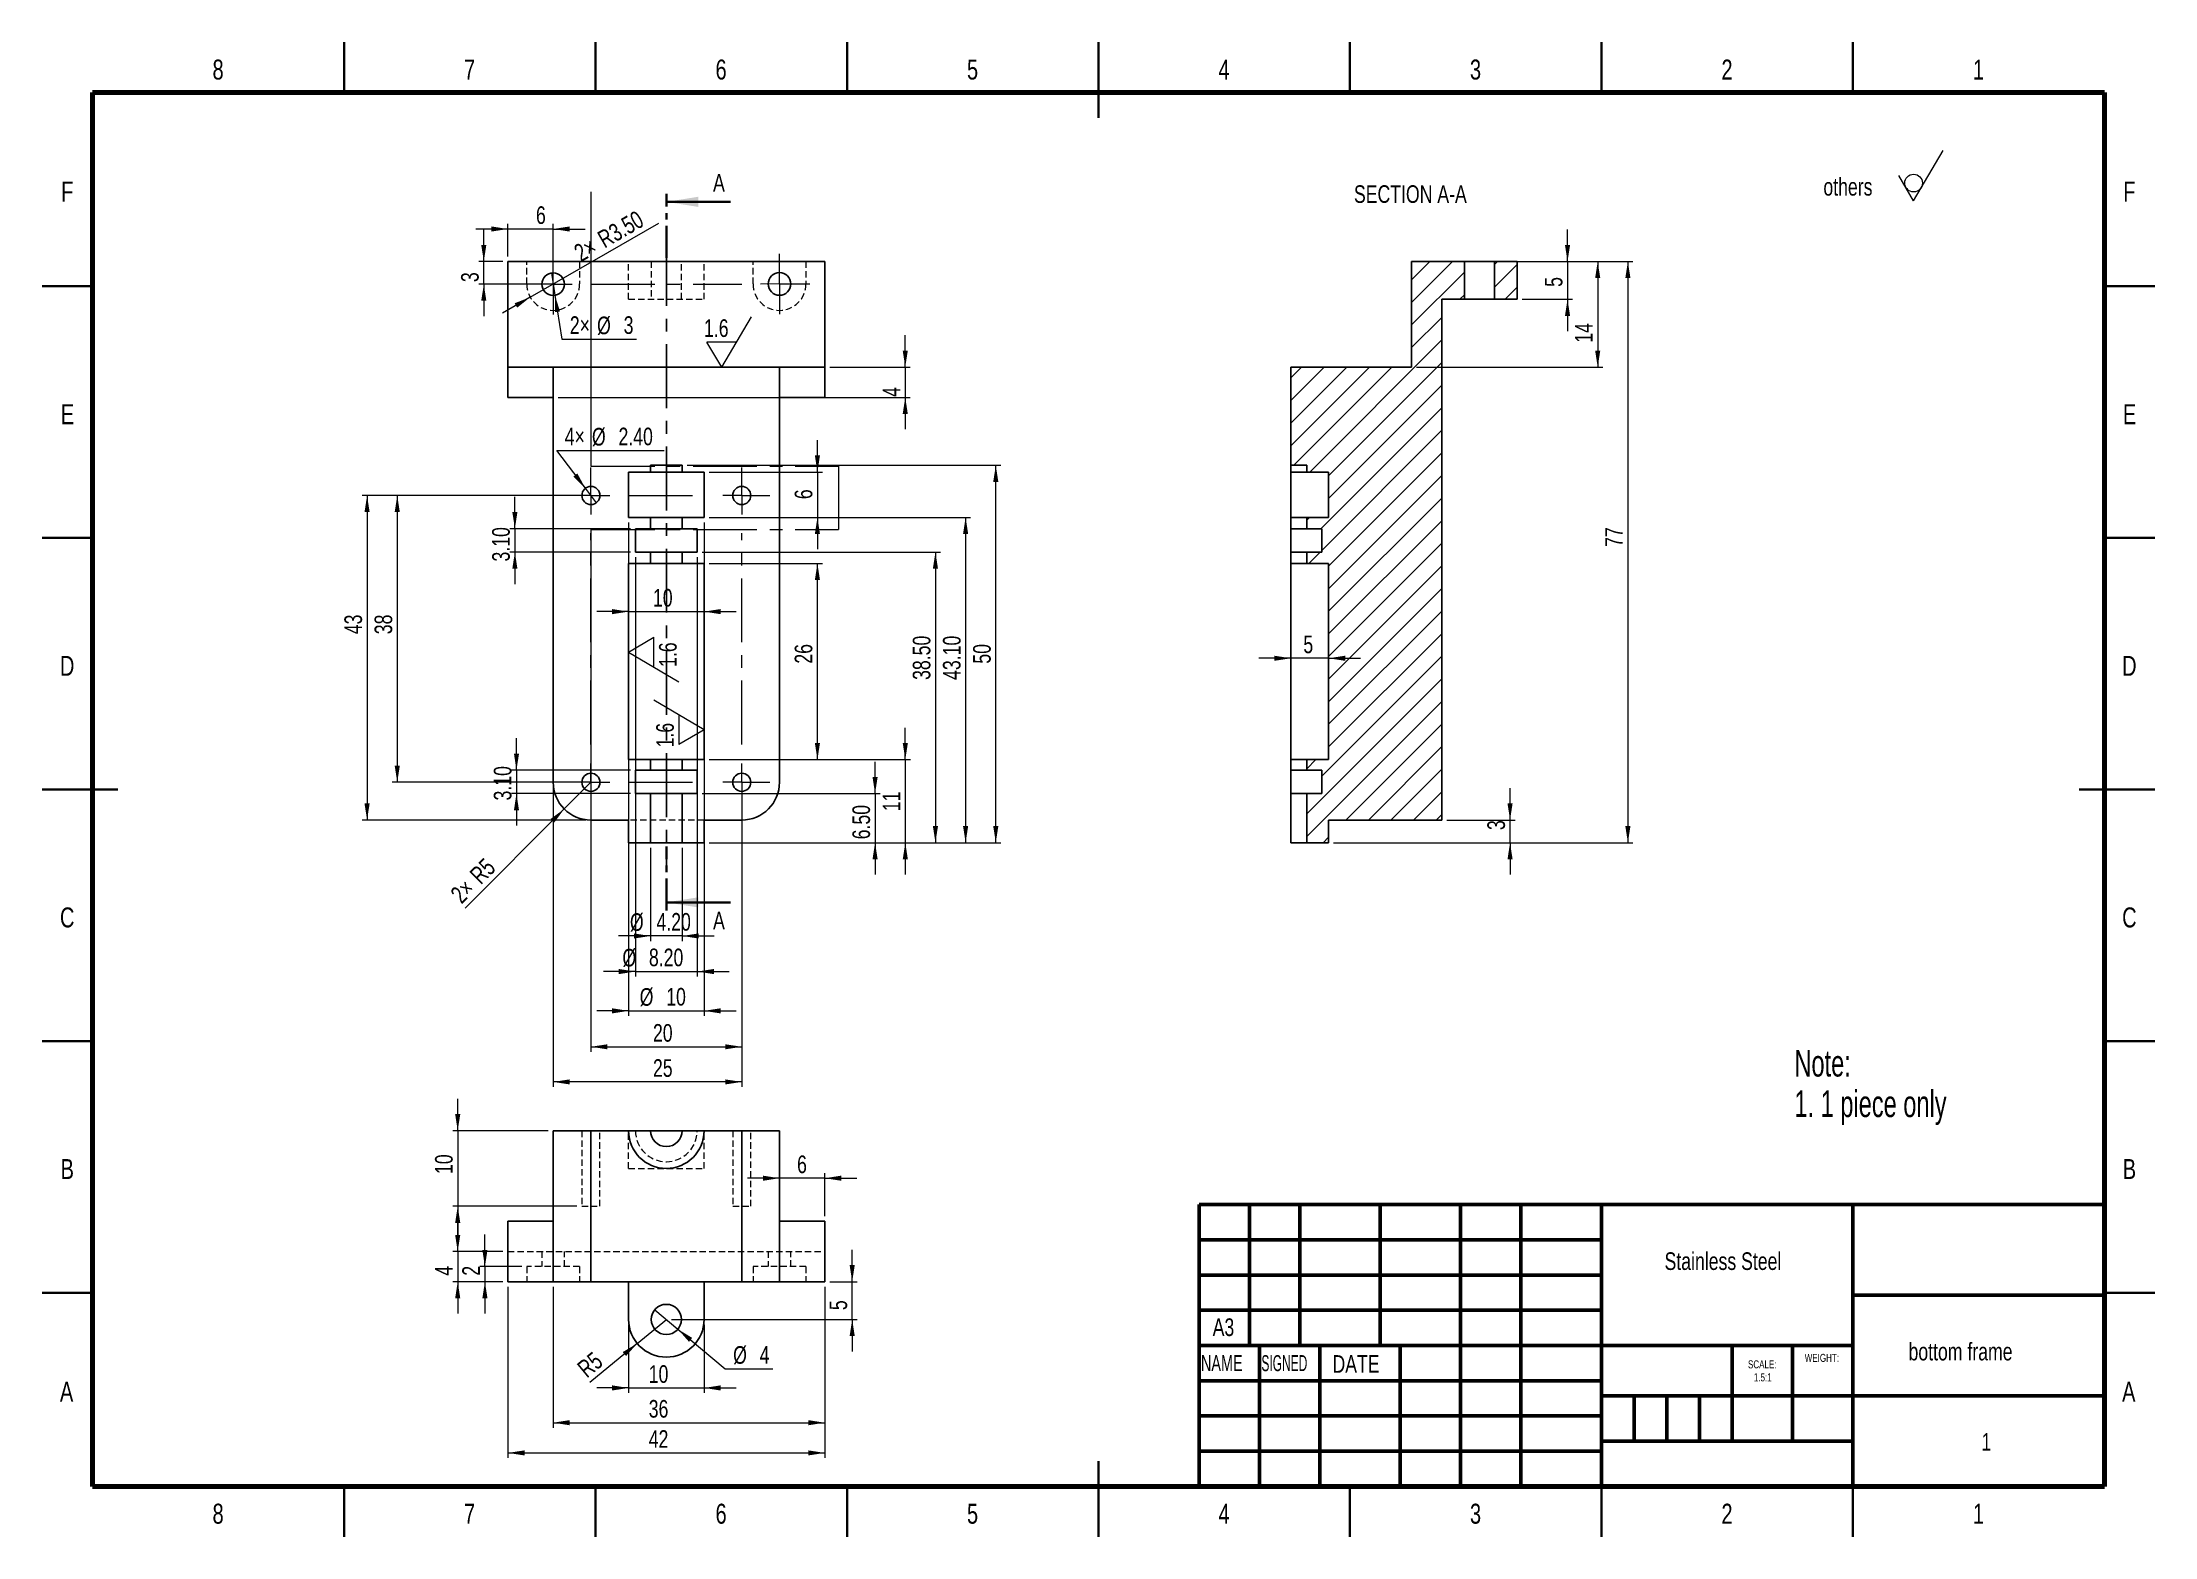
# Model space of a CAD drawing. Header units: millimetres. Extents: x 0 to 420, y 0 to 297.
import ezdxf

# ---------------------------------------------------------------- set-up
doc = ezdxf.new("R2010")
doc.units = ezdxf.units.MM
for name, pattern in [('CENTER', [10.16, 6.35, -1.27, 1.27, -1.27]), ('CENTERX2', [20.32, 12.7, -2.54, 2.54, -2.54]), ('HIDDEN', [1.905, 1.27, -0.635])]:
    doc.linetypes.add(name, pattern=pattern)
doc.styles.add('SLDTEXTSTYLE0', font='TXT', dxfattribs={"width": 0.663})
doc.styles.add('SLDTEXTSTYLE1', font='TXT', dxfattribs={"width": 0.75})
doc.styles.add('SLDTEXTSTYLE2', font='TXT', dxfattribs={"width": 0.560419})
doc.styles.add('SLDTEXTSTYLE3', font='TXT', dxfattribs={"width": 0.67477})
doc.dimstyles.new('SLDDIMSTYLE0', dxfattribs={"dimtxt": 3.5, "dimasz": 3.302, "dimexe": 0, "dimexo": 0.0625, "dimgap": 0.875, "dimtad": 1, "dimlfac": 0.666667, "dimrnd": 1e-09, "dimzin": 12, "dimdsep": 46, "dimtxsty": 'SLDTEXTSTYLE1', "dimblk1": 'NONE', "dimsah": 1, "dimcen": 0, "dimadec": 0, "dimazin": 3, "dimtfac": 1, "dimtmove": 0, "dimatfit": 3, "dimldrblk": 'NONE', "dimfxl": 0, "dimfrac": 2, "dimtolj": 1, "dimtzin": 12, "dimarcsym": 0})
doc.dimstyles.new('SLDDIMSTYLE1', dxfattribs={"dimtxt": 3.5, "dimasz": 3.302, "dimexe": 0, "dimexo": 0.0625, "dimgap": 0.875, "dimtad": 1, "dimlfac": 0.666667, "dimrnd": 1e-09, "dimzin": 4, "dimdsep": 46, "dimtxsty": 'SLDTEXTSTYLE1', "dimblk1": 'NONE', "dimsah": 1, "dimcen": 0, "dimadec": 0, "dimazin": 1, "dimtfac": 1, "dimtmove": 0, "dimatfit": 3, "dimldrblk": 'NONE', "dimfxl": 0, "dimfrac": 2, "dimtolj": 1, "dimtzin": 12, "dimarcsym": 0})
doc.dimstyles.new('SLDDIMSTYLE2', dxfattribs={"dimtxt": 3.5, "dimasz": 3.302, "dimexe": 0, "dimexo": 0.0625, "dimgap": 0.875, "dimtad": 1, "dimlfac": 0.666667, "dimrnd": 1e-09, "dimzin": 12, "dimdsep": 46, "dimtxsty": 'SLDTEXTSTYLE1', "dimsah": 1, "dimcen": 0.09, "dimadec": 0, "dimazin": 3, "dimtfac": 1, "dimtmove": 0, "dimatfit": 0, "dimfxl": 0, "dimfrac": 2, "dimtolj": 1, "dimtzin": 12, "dimarcsym": 0})
doc.dimstyles.new('SLDDIMSTYLE3', dxfattribs={"dimtxt": 3.5, "dimasz": 3.302, "dimexe": 0, "dimexo": 0.0625, "dimgap": 0.875, "dimtad": 1, "dimlfac": 0.666667, "dimrnd": 1e-09, "dimzin": 4, "dimdsep": 46, "dimtxsty": 'SLDTEXTSTYLE1', "dimsah": 1, "dimcen": 0, "dimadec": 0, "dimazin": 1, "dimtfac": 1, "dimtofl": 0, "dimtmove": 1, "dimatfit": 3, "dimfxl": 0, "dimfrac": 2, "dimtolj": 1, "dimtzin": 12, "dimarcsym": 0})
doc.dimstyles.new('SLDDIMSTYLE4', dxfattribs={"dimtxt": 3.5, "dimasz": 3.302, "dimexe": 0, "dimexo": 0.0625, "dimgap": 0.875, "dimtad": 1, "dimlfac": 0.666667, "dimrnd": 1e-09, "dimzin": 4, "dimdsep": 46, "dimtxsty": 'SLDTEXTSTYLE1', "dimsah": 1, "dimcen": 0.09, "dimadec": 0, "dimazin": 1, "dimtfac": 1, "dimtmove": 0, "dimatfit": 0, "dimfxl": 0, "dimfrac": 2, "dimtolj": 1, "dimtzin": 12, "dimarcsym": 0})
doc.dimstyles.new('SLDDIMSTYLE5', dxfattribs={"dimtxt": 3.5, "dimasz": 3.302, "dimexe": 0, "dimexo": 0.0625, "dimgap": 0.875, "dimtad": 1, "dimlfac": 0.666667, "dimrnd": 1e-09, "dimzin": 12, "dimdsep": 46, "dimtxsty": 'SLDTEXTSTYLE1', "dimsah": 1, "dimcen": 0.09, "dimadec": 0, "dimazin": 3, "dimtfac": 1, "dimtofl": 0, "dimtmove": 0, "dimatfit": 3, "dimfxl": 0, "dimfrac": 2, "dimtolj": 1, "dimtzin": 12, "dimarcsym": 0})
doc.dimstyles.new('SLDDIMSTYLE6', dxfattribs={"dimtxt": 3.5, "dimasz": 3.302, "dimexe": 0, "dimexo": 0.0625, "dimgap": 0.875, "dimtad": 1, "dimlfac": 0.666667, "dimrnd": 1e-09, "dimzin": 4, "dimdsep": 46, "dimtxsty": 'SLDTEXTSTYLE1', "dimsah": 1, "dimcen": 0.09, "dimadec": 0, "dimazin": 1, "dimtfac": 1, "dimtofl": 0, "dimtmove": 0, "dimatfit": 3, "dimfxl": 0, "dimfrac": 2, "dimtolj": 1, "dimtzin": 12, "dimarcsym": 0})
doc.dimstyles.new('SLDDIMSTYLE7', dxfattribs={"dimtxt": 3.5, "dimasz": 3.302, "dimexe": 0, "dimexo": 0.0625, "dimgap": 0.875, "dimtad": 1, "dimlfac": 0.666667, "dimrnd": 1e-09, "dimzin": 12, "dimdsep": 46, "dimtxsty": 'SLDTEXTSTYLE1', "dimsah": 1, "dimcen": 0, "dimadec": 0, "dimazin": 3, "dimtfac": 1, "dimtofl": 0, "dimtmove": 0, "dimatfit": 3, "dimfxl": 0, "dimfrac": 2, "dimtolj": 1, "dimtzin": 12, "dimarcsym": 0})
doc.dimstyles.new('SLDDIMSTYLE8', dxfattribs={"dimtxt": 3.5, "dimasz": 3.302, "dimexe": 0, "dimexo": 0.0625, "dimgap": 0.875, "dimtad": 1, "dimlfac": 0.666667, "dimrnd": 1e-09, "dimzin": 12, "dimdsep": 46, "dimtxsty": 'SLDTEXTSTYLE1', "dimblk1": 'NONE', "dimsah": 1, "dimcen": 0, "dimadec": 0, "dimazin": 3, "dimtfac": 1, "dimtmove": 0, "dimatfit": 3, "dimldrblk": 'NONE', "dimfxl": 0, "dimfrac": 2, "dimtolj": 1, "dimtzin": 12, "dimarcsym": 0})
doc.dimstyles.new('SLDDIMSTYLE9', dxfattribs={"dimtxt": 3.5, "dimasz": 3.302, "dimexe": 0, "dimexo": 0.0625, "dimgap": 0.875, "dimtad": 1, "dimlfac": 0.666667, "dimrnd": 1e-09, "dimzin": 12, "dimdsep": 46, "dimtxsty": 'SLDTEXTSTYLE1', "dimsah": 1, "dimcen": 0, "dimadec": 0, "dimazin": 3, "dimtfac": 1, "dimtofl": 0, "dimtmove": 0, "dimatfit": 3, "dimfxl": 0, "dimfrac": 2, "dimtolj": 1, "dimtzin": 12, "dimarcsym": 0})

msp = doc.modelspace()

# ---------------------------------------------------------------- texts
at = {"color": 7, "linetype": 'Continuous', "lineweight": 0}
for s, insert, char_height, attachment_point, style in [('8', (34.96, 293.56), 3.969, 2, 'SLDTEXTSTYLE1'), ('7', (84.96, 293.56), 3.969, 2, 'SLDTEXTSTYLE1'), ('6', (134.96, 293.56), 3.969, 2, 'SLDTEXTSTYLE1'), ('5', (184.96, 293.56), 3.969, 2, 'SLDTEXTSTYLE1'), ('4', (234.96, 293.56), 3.969, 2, 'SLDTEXTSTYLE1'), ('3', (284.96, 293.56), 3.969, 2, 'SLDTEXTSTYLE1'), ('2', (334.96, 293.56), 3.969, 2, 'SLDTEXTSTYLE1'), ('1', (384.96, 293.56), 3.969, 2, 'SLDTEXTSTYLE1'), ('F', (4.958, 269.31), 3.969, 2, 'SLDTEXTSTYLE1'), ('F', (414.958, 269.31), 3.969, 2, 'SLDTEXTSTYLE1'), ('SECTION A-A', (272.004, 268.582), 3.5, 2, 'SLDTEXTSTYLE1'), ('E', (5.008, 225.06), 3.969, 2, 'SLDTEXTSTYLE1'), ('E', (415.008, 225.06), 3.969, 2, 'SLDTEXTSTYLE1'), ('D', (4.953, 175.06), 3.969, 2, 'SLDTEXTSTYLE1'), ('D', (414.953, 175.06), 3.969, 2, 'SLDTEXTSTYLE1'), ('C', (4.959, 125.06), 3.969, 2, 'SLDTEXTSTYLE1'), ('C', (414.959, 125.06), 3.969, 2, 'SLDTEXTSTYLE1'), ('B', (4.971, 75.06), 3.969, 2, 'SLDTEXTSTYLE1'), ('B', (414.971, 75.06), 3.969, 2, 'SLDTEXTSTYLE1'), ('Stainless Steel', (334.152, 56.516), 3.5, 2, 'SLDTEXTSTYLE1'), ('A3', (234.846, 43.391), 3.5, 2, 'SLDTEXTSTYLE1'), ('bottom frame', (371.046, 38.544), 3.5, 1, 'SLDTEXTSTYLE1'), ('NAME', (230.374, 36.086), 3.175, 1, 'SLDTEXTSTYLE3'), ('SIGNED', (242.391, 36.086), 3.175, 1, 'SLDTEXTSTYLE2'), ('DATE', (256.52, 36.084), 3.5, 1, 'SLDTEXTSTYLE1'), ('WEIGHT:', (353.821, 36.34), 1.5875, 2, 'SLDTEXTSTYLE1'), ('A', (4.84, 30.81), 3.969, 2, 'SLDTEXTSTYLE1'), ('A', (414.84, 30.81), 3.969, 2, 'SLDTEXTSTYLE1'), ('1', (385.55, 20.612), 3.5, 1, 'SLDTEXTSTYLE1'), ('8', (34.96, 6.56), 3.969, 2, 'SLDTEXTSTYLE1'), ('7', (84.96, 6.56), 3.969, 2, 'SLDTEXTSTYLE1'), ('6', (134.96, 6.56), 3.969, 2, 'SLDTEXTSTYLE1'), ('5', (184.96, 6.56), 3.969, 2, 'SLDTEXTSTYLE1'), ('4', (234.96, 6.56), 3.969, 2, 'SLDTEXTSTYLE1'), ('3', (284.96, 6.56), 3.969, 2, 'SLDTEXTSTYLE1'), ('2', (334.96, 6.56), 3.969, 2, 'SLDTEXTSTYLE1'), ('1', (384.96, 6.56), 3.969, 2, 'SLDTEXTSTYLE1')]:
    msp.add_mtext(s, dxfattribs=dict(at, insert=insert, char_height=char_height, attachment_point=attachment_point, style=style))
at = {"color": 7, "linetype": 'Continuous', "char_height": 3.5, "attachment_point": 1, "style": 'SLDTEXTSTYLE1'}
for insert in [(133.37, 270.839), (133.37, 124.22)]:
    msp.add_mtext('A', dxfattribs=dict(at, insert=insert))

# ---------------------------------------------------------------- blocks, each defined once
blk = doc.blocks.new('SW_NOTE_0')
at = {"color": 0, "linetype": 'Continuous', "lineweight": 0, "attachment_point": 1, "style": 'SLDTEXTSTYLE0'}
for s, insert, char_height in [('Note:', (0, 6.82), 5.292), ('1. 1 piece only', (0, -1.23), 5.2917)]:
    blk.add_mtext(s, dxfattribs=dict(at, insert=insert, char_height=char_height))
blk = doc.blocks.new('SW_NOTE_1')
at = {"color": 0, "linetype": 'Continuous', "lineweight": 0, "char_height": 1.587, "attachment_point": 2, "style": 'SLDTEXTSTYLE1'}
for s, insert in [('SCALE:', (3.4, 2.05)), ('1.5:1', (3.5, -0.54))]:
    blk.add_mtext(s, dxfattribs=dict(at, insert=insert))
blk = doc.blocks.new('SW_SFSYMBOL_0')
at = {"color": 0, "linetype": 'Continuous', "lineweight": 0}
for q in [(23.83, 10), (14.98, 5)]:
    blk.add_line((17.93, 0), q, dxfattribs=at)
blk.add_circle((17.93, 3.5), 1.75, dxfattribs=at)
at = {"color": 0, "linetype": 'Continuous', "lineweight": 0, "insert": (0, 4.51), "char_height": 3.5, "attachment_point": 1, "style": 'SLDTEXTSTYLE1'}
blk.add_mtext('others', dxfattribs=at)
blk = doc.blocks.new('_D')
at = {"color": 7, "linetype": 'Continuous', "lineweight": 18}
for p, q in [((101.23, 251.15), (101.93, 246.71)), ((101.93, 246.71), (103.3, 237.97)), ((103.3, 237.97), (118.17, 237.97))]:
    blk.add_line(p, q, dxfattribs=at)
blk.add_solid([(101.93, 246.71), (101.94, 243.37), (102.94, 243.52)], dxfattribs=at)
at = {"color": 7, "linetype": 'Continuous', "lineweight": 18, "char_height": 3.5, "attachment_point": 1, "style": 'SLDTEXTSTYLE1'}
for s, insert in [('2×', (104.89, 242.54)), ('%%c', (110.31, 242.48)), ('3', (115.59, 242.54))]:
    blk.add_mtext(s, dxfattribs=dict(at, insert=insert))
blk = doc.blocks.new('_NONE')
blk = doc.blocks.new('_D_1')
at = {"color": 7, "linetype": 'Continuous', "lineweight": 18}
for p, q in [((107.99, 208.36), (102.29, 215.84)), ((102.29, 215.84), (123.62, 215.84)), ((110.17, 205.5), (107.99, 208.36))]:
    blk.add_line(p, q, dxfattribs=at)
blk.add_solid([(107.99, 208.36), (106.39, 211.3), (105.58, 210.68)], dxfattribs=at)
at = {"color": 7, "linetype": 'Continuous', "lineweight": 18, "char_height": 3.5, "attachment_point": 1, "style": 'SLDTEXTSTYLE1'}
for s, insert in [('4×', (103.88, 220.41)), ('%%c', (109.29, 220.36)), ('2.40', (114.57, 220.41))]:
    blk.add_mtext(s, dxfattribs=dict(at, insert=insert))
blk = doc.blocks.new('_D_2')
at = {"color": 7, "linetype": 'Continuous', "lineweight": 18}
for p, q in [((87.79, 253.43), (87.79, 259.78)), ((91.58, 253.43), (86.79, 253.43)), ((87.79, 248.93), (87.79, 253.43)), ((100.58, 248.93), (86.79, 248.93)), ((87.79, 248.93), (87.79, 242.58))]:
    blk.add_line(p, q, dxfattribs=at)
for points in [[(87.79, 253.43), (88.29, 256.73), (87.28, 256.73)], [(87.79, 248.93), (87.28, 245.63), (88.29, 245.63)]]:
    blk.add_solid(points, dxfattribs=at)
at = {"color": 7, "linetype": 'Continuous', "lineweight": 18, "insert": (83.27, 249.34), "char_height": 3.5, "attachment_point": 1, "rotation": 90, "style": 'SLDTEXTSTYLE1'}
blk.add_mtext('3', dxfattribs=at)
blk = doc.blocks.new('_D_3')
at = {"color": 7, "linetype": 'Continuous', "lineweight": 18}
for q in [(122.6, 261.06), (91.53, 243.17)]:
    blk.add_line((97.03, 246.34), q, dxfattribs=at)
blk.add_solid([(97.03, 246.34), (93.92, 245.13), (94.42, 244.25)], dxfattribs=at)
at = {"color": 7, "linetype": 'Continuous', "lineweight": 18, "char_height": 3.5, "attachment_point": 1, "rotation": 30, "style": 'SLDTEXTSTYLE1'}
for s, insert in [('R3.50', (110.05, 259.02)), ('2×', (105.36, 256.31))]:
    blk.add_mtext(s, dxfattribs=dict(at, insert=insert))
blk = doc.blocks.new('_D_4')
at = {"color": 7, "linetype": 'Continuous', "lineweight": 18}
for p, q in [((120.93, 136.93), (120.93, 118.39)), ((127.23, 136.93), (127.23, 118.39)), ((120.93, 119.39), (114.58, 119.39)), ((127.23, 119.39), (120.93, 119.39)), ((127.23, 119.39), (133.58, 119.39))]:
    blk.add_line(p, q, dxfattribs=at)
for points in [[(120.93, 119.39), (117.63, 119.9), (117.63, 118.88)], [(127.23, 119.39), (130.53, 118.88), (130.53, 119.9)]]:
    blk.add_solid(points, dxfattribs=at)
at = {"color": 7, "linetype": 'Continuous', "lineweight": 18, "char_height": 3.5, "attachment_point": 1, "style": 'SLDTEXTSTYLE1'}
for s, insert in [('%%c', (116.84, 123.9)), ('4.20', (122.12, 123.95))]:
    blk.add_mtext(s, dxfattribs=dict(at, insert=insert))
blk = doc.blocks.new('_D_5')
at = {"color": 7, "linetype": 'Continuous', "lineweight": 18}
for p, q in [((117.93, 194.68), (117.93, 111.32)), ((130.23, 194.68), (130.23, 111.32)), ((117.93, 112.32), (111.58, 112.32)), ((117.93, 112.32), (130.23, 112.32)), ((130.23, 112.32), (136.58, 112.32))]:
    blk.add_line(p, q, dxfattribs=at)
for points in [[(117.93, 112.32), (114.63, 112.83), (114.63, 111.81)], [(130.23, 112.32), (133.53, 111.81), (133.53, 112.83)]]:
    blk.add_solid(points, dxfattribs=at)
at = {"color": 7, "linetype": 'Continuous', "lineweight": 18, "char_height": 3.5, "attachment_point": 1, "style": 'SLDTEXTSTYLE1'}
for s, insert in [('%%c', (115.34, 116.83)), ('8.20', (120.62, 116.88))]:
    blk.add_mtext(s, dxfattribs=dict(at, insert=insert))
blk = doc.blocks.new('_D_6')
at = {"color": 7, "linetype": 'Continuous', "lineweight": 18}
for p, q in [((116.58, 201.58), (116.58, 103.51)), ((131.58, 201.58), (131.58, 103.51)), ((116.58, 104.51), (110.23, 104.51)), ((116.58, 104.51), (131.58, 104.51)), ((131.58, 104.51), (137.93, 104.51))]:
    blk.add_line(p, q, dxfattribs=at)
for points in [[(116.58, 104.51), (113.28, 105.02), (113.28, 104)], [(131.58, 104.51), (134.88, 104), (134.88, 105.02)]]:
    blk.add_solid(points, dxfattribs=at)
at = {"color": 7, "linetype": 'Continuous', "lineweight": 18, "char_height": 3.5, "attachment_point": 1, "style": 'SLDTEXTSTYLE1'}
for s, insert in [('%%c', (118.78, 109.02)), ('10', (124.06, 109.07))]:
    blk.add_mtext(s, dxfattribs=dict(at, insert=insert))
blk = doc.blocks.new('_D_7')
at = {"color": 7, "linetype": 'Continuous', "lineweight": 18}
for p, q in [((128.23, 212.93), (190.58, 212.93)), ((189.58, 137.93), (189.58, 212.93)), ((132.58, 137.93), (190.58, 137.93))]:
    blk.add_line(p, q, dxfattribs=at)
for points in [[(189.58, 212.93), (189.07, 209.63), (190.09, 209.63)], [(189.58, 137.93), (190.09, 141.23), (189.07, 141.23)]]:
    blk.add_solid(points, dxfattribs=at)
at = {"color": 7, "linetype": 'Continuous', "lineweight": 18, "insert": (185.07, 173.51), "char_height": 3.5, "attachment_point": 1, "rotation": 90, "style": 'SLDTEXTSTYLE1'}
blk.add_mtext('50', dxfattribs=at)
blk = doc.blocks.new('_D_8')
at = {"color": 7, "linetype": 'Continuous', "lineweight": 18}
for p, q in [((154.12, 211.58), (154.12, 217.93)), ((132.58, 211.58), (155.12, 211.58)), ((154.12, 211.58), (154.12, 202.58)), ((132.58, 202.58), (155.12, 202.58)), ((154.12, 202.58), (154.12, 196.23))]:
    blk.add_line(p, q, dxfattribs=at)
for points in [[(154.12, 211.58), (154.62, 214.88), (153.61, 214.88)], [(154.12, 202.58), (153.61, 199.28), (154.62, 199.28)]]:
    blk.add_solid(points, dxfattribs=at)
at = {"color": 7, "linetype": 'Continuous', "lineweight": 18, "insert": (149.6, 206.2), "char_height": 3.5, "attachment_point": 1, "rotation": 90, "style": 'SLDTEXTSTYLE1'}
blk.add_mtext('6', dxfattribs=at)
blk = doc.blocks.new('_D_9')
at = {"color": 7, "linetype": 'Continuous', "lineweight": 18}
for p, q in [((132.58, 193.43), (155.12, 193.43)), ((154.12, 154.43), (154.12, 193.43)), ((132.58, 154.43), (155.12, 154.43))]:
    blk.add_line(p, q, dxfattribs=at)
for points in [[(154.12, 193.43), (153.61, 190.13), (154.62, 190.13)], [(154.12, 154.43), (154.62, 157.73), (153.61, 157.73)]]:
    blk.add_solid(points, dxfattribs=at)
at = {"color": 7, "linetype": 'Continuous', "lineweight": 18, "insert": (149.6, 173.51), "char_height": 3.5, "attachment_point": 1, "rotation": 90, "style": 'SLDTEXTSTYLE1'}
blk.add_mtext('26', dxfattribs=at)
blk = doc.blocks.new('_D_10')
at = {"color": 7, "linetype": 'Continuous', "lineweight": 18}
for p, q in [((93.97, 200.33), (93.97, 206.68)), ((116.93, 200.33), (92.97, 200.33)), ((93.97, 200.33), (93.97, 195.68)), ((116.93, 195.68), (92.97, 195.68)), ((93.97, 195.68), (93.97, 189.33))]:
    blk.add_line(p, q, dxfattribs=at)
for points in [[(93.97, 200.33), (94.47, 203.63), (93.46, 203.63)], [(93.97, 195.68), (93.46, 192.38), (94.47, 192.38)]]:
    blk.add_solid(points, dxfattribs=at)
at = {"color": 7, "linetype": 'Continuous', "lineweight": 18, "insert": (89.45, 193.81), "char_height": 3.5, "attachment_point": 1, "rotation": 90, "style": 'SLDTEXTSTYLE1'}
blk.add_mtext('3.10', dxfattribs=at)
blk = doc.blocks.new('_D_11')
at = {"color": 7, "linetype": 'Continuous', "lineweight": 18}
for p, q in [((94.28, 152.33), (94.28, 158.68)), ((116.93, 152.33), (93.28, 152.33)), ((94.28, 152.33), (94.28, 147.68)), ((116.93, 147.68), (93.28, 147.68)), ((94.28, 147.68), (94.28, 141.33))]:
    blk.add_line(p, q, dxfattribs=at)
for points in [[(94.28, 152.33), (94.79, 155.63), (93.78, 155.63)], [(94.28, 147.68), (93.78, 144.38), (94.79, 144.38)]]:
    blk.add_solid(points, dxfattribs=at)
at = {"color": 7, "linetype": 'Continuous', "lineweight": 18, "insert": (89.77, 146.32), "char_height": 3.5, "attachment_point": 1, "rotation": 90, "style": 'SLDTEXTSTYLE1'}
blk.add_mtext('3.10', dxfattribs=at)
blk = doc.blocks.new('_D_12')
at = {"color": 7, "linetype": 'Continuous', "lineweight": 18}
for p, q in [((132.58, 202.58), (184.58, 202.58)), ((183.58, 202.58), (183.58, 137.93)), ((132.58, 137.93), (184.58, 137.93))]:
    blk.add_line(p, q, dxfattribs=at)
for points in [[(183.58, 202.58), (183.07, 199.28), (184.09, 199.28)], [(183.58, 137.93), (184.09, 141.23), (183.07, 141.23)]]:
    blk.add_solid(points, dxfattribs=at)
at = {"color": 7, "linetype": 'Continuous', "lineweight": 18, "insert": (179.07, 170.28), "char_height": 3.5, "attachment_point": 1, "rotation": 90, "style": 'SLDTEXTSTYLE1'}
blk.add_mtext('43.10', dxfattribs=at)
blk = doc.blocks.new('_D_13')
at = {"color": 7, "linetype": 'Continuous', "lineweight": 18}
for p, q in [((131.23, 195.68), (178.58, 195.68)), ((177.58, 195.68), (177.58, 137.93)), ((132.58, 137.93), (178.58, 137.93))]:
    blk.add_line(p, q, dxfattribs=at)
for points in [[(177.58, 195.68), (177.07, 192.38), (178.09, 192.38)], [(177.58, 137.93), (178.09, 141.23), (177.07, 141.23)]]:
    blk.add_solid(points, dxfattribs=at)
at = {"color": 7, "linetype": 'Continuous', "lineweight": 18, "insert": (173.07, 170.28), "char_height": 3.5, "attachment_point": 1, "rotation": 90, "style": 'SLDTEXTSTYLE1'}
blk.add_mtext('38.50', dxfattribs=at)
blk = doc.blocks.new('_D_14')
at = {"color": 7, "linetype": 'Continuous', "lineweight": 18}
for p, q in [((116.58, 183.85), (110.23, 183.85)), ((116.58, 183.85), (131.58, 183.85)), ((131.58, 183.85), (137.93, 183.85))]:
    blk.add_line(p, q, dxfattribs=at)
for points in [[(116.58, 183.85), (113.28, 184.36), (113.28, 183.34)], [(131.58, 183.85), (134.88, 183.34), (134.88, 184.36)]]:
    blk.add_solid(points, dxfattribs=at)
at = {"color": 7, "linetype": 'Continuous', "lineweight": 18, "insert": (121.42, 188.36), "char_height": 3.5, "attachment_point": 1, "style": 'SLDTEXTSTYLE1'}
blk.add_mtext('10', dxfattribs=at)
blk = doc.blocks.new('_D_15')
at = {"color": 7, "linetype": 'Continuous', "lineweight": 18}
for p, q in [((171.59, 154.43), (171.59, 160.78)), ((132.58, 154.43), (172.59, 154.43)), ((171.59, 154.43), (171.59, 137.93)), ((132.58, 137.93), (172.59, 137.93)), ((171.59, 137.93), (171.59, 131.58))]:
    blk.add_line(p, q, dxfattribs=at)
for points in [[(171.59, 154.43), (172.1, 157.73), (171.08, 157.73)], [(171.59, 137.93), (171.08, 134.63), (172.1, 134.63)]]:
    blk.add_solid(points, dxfattribs=at)
at = {"color": 7, "linetype": 'Continuous', "lineweight": 18, "insert": (167.08, 144.19), "char_height": 3.5, "attachment_point": 1, "rotation": 90, "style": 'SLDTEXTSTYLE1'}
blk.add_mtext('11', dxfattribs=at)
blk = doc.blocks.new('_D_16')
at = {"color": 7, "linetype": 'Continuous', "lineweight": 18}
for p, q in [((165.58, 147.68), (165.58, 154.03)), ((131.23, 147.68), (166.58, 147.68)), ((165.58, 147.68), (165.58, 137.93)), ((132.58, 137.93), (166.58, 137.93)), ((165.58, 137.93), (165.58, 131.58))]:
    blk.add_line(p, q, dxfattribs=at)
for points in [[(165.58, 147.68), (166.09, 150.98), (165.07, 150.98)], [(165.58, 137.93), (165.07, 134.63), (166.09, 134.63)]]:
    blk.add_solid(points, dxfattribs=at)
at = {"color": 7, "linetype": 'Continuous', "lineweight": 18, "insert": (161.07, 138.6), "char_height": 3.5, "attachment_point": 1, "rotation": 90, "style": 'SLDTEXTSTYLE1'}
blk.add_mtext('6.50', dxfattribs=at)
blk = doc.blocks.new('_D_17')
at = {"color": 7, "linetype": 'Continuous', "lineweight": 18}
for p, q in [((109.08, 148.93), (109.08, 96.37)), ((139.08, 148.93), (139.08, 96.37)), ((109.08, 97.37), (139.08, 97.37))]:
    blk.add_line(p, q, dxfattribs=at)
for points in [[(109.08, 97.37), (112.38, 96.86), (112.38, 97.87)], [(139.08, 97.37), (135.78, 97.87), (135.78, 96.86)]]:
    blk.add_solid(points, dxfattribs=at)
at = {"color": 7, "linetype": 'Continuous', "lineweight": 18, "insert": (121.42, 101.88), "char_height": 3.5, "attachment_point": 1, "style": 'SLDTEXTSTYLE1'}
blk.add_mtext('20', dxfattribs=at)
blk = doc.blocks.new('_D_18')
at = {"color": 7, "linetype": 'Continuous', "lineweight": 18}
for p, q in [((108.08, 206.93), (69.58, 206.93)), ((70.58, 206.93), (70.58, 149.93)), ((108.08, 149.93), (69.58, 149.93))]:
    blk.add_line(p, q, dxfattribs=at)
for points in [[(70.58, 206.93), (70.07, 203.63), (71.09, 203.63)], [(70.58, 149.93), (71.09, 153.23), (70.07, 153.23)]]:
    blk.add_solid(points, dxfattribs=at)
at = {"color": 7, "linetype": 'Continuous', "lineweight": 18, "insert": (66.07, 179.36), "char_height": 3.5, "attachment_point": 1, "rotation": 90, "style": 'SLDTEXTSTYLE1'}
blk.add_mtext('38', dxfattribs=at)
blk = doc.blocks.new('_D_19')
at = {"color": 7, "linetype": 'Continuous', "lineweight": 18}
for p, q in [((108.08, 206.93), (63.58, 206.93)), ((64.58, 206.93), (64.58, 142.43)), ((108.08, 142.43), (63.58, 142.43))]:
    blk.add_line(p, q, dxfattribs=at)
for points in [[(64.58, 206.93), (64.07, 203.63), (65.09, 203.63)], [(64.58, 142.43), (65.09, 145.73), (64.07, 145.73)]]:
    blk.add_solid(points, dxfattribs=at)
at = {"color": 7, "linetype": 'Continuous', "lineweight": 18, "insert": (60.07, 179.36), "char_height": 3.5, "attachment_point": 1, "rotation": 90, "style": 'SLDTEXTSTYLE1'}
blk.add_mtext('43', dxfattribs=at)
blk = doc.blocks.new('_D_20')
at = {"color": 7, "linetype": 'Continuous', "lineweight": 18}
for p, q in [((101.58, 148.93), (101.58, 89.39)), ((139.08, 148.93), (139.08, 89.39)), ((139.08, 90.39), (101.58, 90.39))]:
    blk.add_line(p, q, dxfattribs=at)
for points in [[(101.58, 90.39), (104.88, 89.88), (104.88, 90.89)], [(139.08, 90.39), (135.78, 90.89), (135.78, 89.88)]]:
    blk.add_solid(points, dxfattribs=at)
at = {"color": 7, "linetype": 'Continuous', "lineweight": 18, "insert": (121.42, 94.9), "char_height": 3.5, "attachment_point": 1, "style": 'SLDTEXTSTYLE1'}
blk.add_mtext('25', dxfattribs=at)
blk = doc.blocks.new('_D_21')
at = {"color": 7, "linetype": 'Continuous', "lineweight": 18}
for p, q in [((92.58, 254.43), (92.58, 260.89)), ((101.58, 249.93), (101.58, 260.89)), ((92.58, 259.89), (86.23, 259.89)), ((101.58, 259.89), (92.58, 259.89)), ((101.58, 259.89), (107.93, 259.89))]:
    blk.add_line(p, q, dxfattribs=at)
for points in [[(92.58, 259.89), (89.28, 260.4), (89.28, 259.38)], [(101.58, 259.89), (104.88, 259.38), (104.88, 260.4)]]:
    blk.add_solid(points, dxfattribs=at)
at = {"color": 7, "linetype": 'Continuous', "lineweight": 18, "insert": (98.16, 264.4), "char_height": 3.5, "attachment_point": 1, "style": 'SLDTEXTSTYLE1'}
blk.add_mtext('6', dxfattribs=at)
blk = doc.blocks.new('_D_22')
at = {"color": 7, "linetype": 'Continuous', "lineweight": 18}
for p, q in [((171.58, 232.43), (171.58, 238.78)), ((156.58, 232.43), (172.58, 232.43)), ((171.58, 232.43), (171.58, 226.43)), ((102.58, 226.43), (172.58, 226.43)), ((171.58, 226.43), (171.58, 220.08))]:
    blk.add_line(p, q, dxfattribs=at)
for points in [[(171.58, 232.43), (172.09, 235.73), (171.07, 235.73)], [(171.58, 226.43), (171.07, 223.13), (172.09, 223.13)]]:
    blk.add_solid(points, dxfattribs=at)
at = {"color": 7, "linetype": 'Continuous', "lineweight": 18, "insert": (167.07, 226.53), "char_height": 3.5, "attachment_point": 1, "rotation": 90, "style": 'SLDTEXTSTYLE1'}
blk.add_mtext('4', dxfattribs=at)
blk = doc.blocks.new('_D_23')
at = {"color": 7, "linetype": 'Continuous', "lineweight": 18}
for q in [(109.08, 149.93), (84.08, 124.93)]:
    blk.add_line((103.77, 144.63), q, dxfattribs=at)
blk.add_solid([(103.77, 144.63), (101.08, 142.65), (101.8, 141.93)], dxfattribs=at)
at = {"color": 7, "linetype": 'Continuous', "lineweight": 18, "char_height": 3.5, "attachment_point": 1, "rotation": 45, "style": 'SLDTEXTSTYLE1'}
for s, insert in [('R5', (84.72, 131.94)), ('2×', (80.89, 128.11))]:
    blk.add_mtext(s, dxfattribs=dict(at, insert=insert))
blk = doc.blocks.new('SW_CENTERMARKSYMBOL_0')
at = {"color": 0, "linetype": 'Continuous', "lineweight": 0}
for p, q in [((0, 3.75), (0, 6)), ((45, 3.79), (45, 6.04)), ((0, 0), (-3.75, 0)), ((0, 0), (0, 3.75)), ((0, 0), (0, -3.75)), ((0, 0), (3.75, 0)), ((45, 0.04), (41.25, 0.03)), ((45, 0.04), (45, 3.79)), ((45, 0.04), (45, -3.71)), ((45, 0.04), (48.75, 0.04)), ((48.75, 0.04), (51, 0.04)), ((-3.75, 0), (-6, 0)), ((0, -3.75), (0, -6)), ((45, -3.71), (45, -5.96))]:
    blk.add_line(p, q, dxfattribs=at)
at = {"color": 0, "linetype": 'CENTERX2', "lineweight": 0}
blk.add_line((7.5, 0.01), (37.5, 0.03), dxfattribs=at)
blk = doc.blocks.new('SW_CENTERMARKSYMBOL_1')
at = {"color": 0, "linetype": 'Continuous', "lineweight": 0}
for p, q in [((0, 3.75), (0, 5.55)), ((30, 3.75), (30, 5.55)), ((-3.75, 0), (-5.55, 0)), ((0, 0), (-3.75, 0)), ((0, 0), (0, 3.75)), ((0, 0), (0, -3.75)), ((0, 0), (3.75, 0)), ((30, 0), (26.25, 0)), ((30, 0), (30, 3.75)), ((30, 0), (30, -3.75)), ((30, 0), (33.75, 0)), ((33.75, 0), (35.55, 0)), ((0, -57), (0, -53.25)), ((30, -57), (30, -53.25)), ((-3.75, -57), (-5.55, -57)), ((0, -57), (-3.75, -57)), ((0, -57), (0, -60.75)), ((0, -57), (3.75, -57)), ((30, -57), (26.25, -57)), ((30, -57), (30, -60.75)), ((30, -57), (33.75, -57)), ((33.75, -57), (35.55, -57)), ((0, -60.75), (0, -62.55)), ((30, -60.75), (30, -62.55))]:
    blk.add_line(p, q, dxfattribs=at)
at = {"color": 0, "linetype": 'CENTERX2', "lineweight": 0}
for p, q in [((7.5, 0), (22.5, 0)), ((0, -49.5), (0, -7.5)), ((30, -49.5), (30, -7.5)), ((7.5, -57), (22.5, -57))]:
    blk.add_line(p, q, dxfattribs=at)
blk = doc.blocks.new('SW_SFSYMBOL_1')
at = {"color": 0, "linetype": 'Continuous', "lineweight": 0}
for p, q in [((-10.56, 2.95), (-5.56, 5.9)), ((-5.56, 0), (-5.56, 5.9)), ((-10.56, 2.95), (-0.56, -2.95))]:
    blk.add_line(p, q, dxfattribs=at)
at = {"color": 0, "linetype": 'Continuous', "lineweight": 0, "insert": (-4.51, 0), "char_height": 3.5, "attachment_point": 1, "rotation": 90, "style": 'SLDTEXTSTYLE1'}
blk.add_mtext('1.6', dxfattribs=at)
blk = doc.blocks.new('SW_SFSYMBOL_2')
at = {"color": 0, "linetype": 'Continuous', "lineweight": 0}
for p, q in [((5, 3.51), (-5, 9.41)), ((0, 6.46), (0, 0.56)), ((5, 3.51), (0, 0.56))]:
    blk.add_line(p, q, dxfattribs=at)
at = {"color": 0, "linetype": 'Continuous', "lineweight": 0, "insert": (-4.51, 0), "char_height": 3.5, "attachment_point": 1, "rotation": 90, "style": 'SLDTEXTSTYLE1'}
blk.add_mtext('1.6', dxfattribs=at)
blk = doc.blocks.new('SW_SFSYMBOL_3')
at = {"color": 0, "linetype": 'Continuous', "lineweight": 0}
for p, q in [((3.51, -5), (9.41, 5)), ((3.51, -5), (0.56, 0)), ((6.46, 0), (0.56, 0))]:
    blk.add_line(p, q, dxfattribs=at)
at = {"color": 0, "linetype": 'Continuous', "lineweight": 0, "insert": (0, 4.51), "char_height": 3.5, "attachment_point": 1, "style": 'SLDTEXTSTYLE1'}
blk.add_mtext('1.6', dxfattribs=at)
blk = doc.blocks.new('_D_24')
at = {"color": 7, "linetype": 'Continuous', "lineweight": 18}
for p, q in [((82.6, 56.68), (82.6, 63.03)), ((91.58, 56.68), (81.6, 56.68)), ((82.6, 56.68), (82.6, 50.68)), ((91.58, 50.68), (81.6, 50.68)), ((82.6, 50.68), (82.6, 44.33))]:
    blk.add_line(p, q, dxfattribs=at)
for points in [[(82.6, 56.68), (83.11, 59.98), (82.09, 59.98)], [(82.6, 50.68), (82.09, 47.38), (83.11, 47.38)]]:
    blk.add_solid(points, dxfattribs=at)
at = {"color": 7, "linetype": 'Continuous', "lineweight": 18, "insert": (78.09, 51.88), "char_height": 3.5, "attachment_point": 1, "rotation": 90, "style": 'SLDTEXTSTYLE1'}
blk.add_mtext('4', dxfattribs=at)
blk = doc.blocks.new('_D_25')
at = {"color": 7, "linetype": 'Continuous', "lineweight": 18}
for p, q in [((88.01, 53.68), (88.01, 60.03)), ((95.33, 53.68), (87.01, 53.68)), ((91.58, 50.68), (87.01, 50.68)), ((88.01, 53.68), (88.01, 50.68)), ((88.01, 50.68), (88.01, 44.33))]:
    blk.add_line(p, q, dxfattribs=at)
for points in [[(88.01, 53.68), (88.52, 56.98), (87.5, 56.98)], [(88.01, 50.68), (87.5, 47.38), (88.52, 47.38)]]:
    blk.add_solid(points, dxfattribs=at)
at = {"color": 7, "linetype": 'Continuous', "lineweight": 18, "insert": (83.5, 51.88), "char_height": 3.5, "attachment_point": 1, "rotation": 90, "style": 'SLDTEXTSTYLE1'}
blk.add_mtext('2', dxfattribs=at)
blk = doc.blocks.new('_D_26')
at = {"color": 7, "linetype": 'Continuous', "lineweight": 18}
for p, q in [((82.6, 80.68), (82.6, 87.03)), ((100.58, 80.68), (81.6, 80.68)), ((82.6, 80.68), (82.6, 65.68)), ((106.28, 65.68), (81.6, 65.68)), ((82.6, 65.68), (82.6, 59.33))]:
    blk.add_line(p, q, dxfattribs=at)
for points in [[(82.6, 80.68), (83.11, 83.98), (82.09, 83.98)], [(82.6, 65.68), (82.09, 62.38), (83.11, 62.38)]]:
    blk.add_solid(points, dxfattribs=at)
at = {"color": 7, "linetype": 'Continuous', "lineweight": 18, "insert": (78.09, 72.09), "char_height": 3.5, "attachment_point": 1, "rotation": 90, "style": 'SLDTEXTSTYLE1'}
blk.add_mtext('10', dxfattribs=at)
blk = doc.blocks.new('_D_27')
at = {"color": 7, "linetype": 'Continuous', "lineweight": 18}
for p, q in [((92.58, 49.68), (92.58, 15.66)), ((155.58, 49.68), (155.58, 15.66)), ((92.58, 16.66), (155.58, 16.66))]:
    blk.add_line(p, q, dxfattribs=at)
for points in [[(92.58, 16.66), (95.88, 16.15), (95.88, 17.16)], [(155.58, 16.66), (152.28, 17.16), (152.28, 16.15)]]:
    blk.add_solid(points, dxfattribs=at)
at = {"color": 7, "linetype": 'Continuous', "lineweight": 18, "insert": (120.58, 21.17), "char_height": 3.5, "attachment_point": 1, "style": 'SLDTEXTSTYLE1'}
blk.add_mtext('42', dxfattribs=at)
blk = doc.blocks.new('_D_28')
at = {"color": 7, "linetype": 'Continuous', "lineweight": 18}
for p, q in [((101.58, 49.68), (101.58, 21.66)), ((155.58, 49.68), (155.58, 21.66)), ((101.58, 22.66), (155.58, 22.66))]:
    blk.add_line(p, q, dxfattribs=at)
for points in [[(101.58, 22.66), (104.88, 22.15), (104.88, 23.17)], [(155.58, 22.66), (152.28, 23.17), (152.28, 22.15)]]:
    blk.add_solid(points, dxfattribs=at)
at = {"color": 7, "linetype": 'Continuous', "lineweight": 18, "insert": (120.58, 27.17), "char_height": 3.5, "attachment_point": 1, "style": 'SLDTEXTSTYLE1'}
blk.add_mtext('36', dxfattribs=at)
blk = doc.blocks.new('_D_29')
at = {"color": 7, "linetype": 'Continuous', "lineweight": 18}
for p, q in [((155.58, 63.68), (155.58, 72.25)), ((146.58, 71.25), (140.23, 71.25)), ((155.58, 71.25), (146.58, 71.25)), ((155.58, 71.25), (161.93, 71.25))]:
    blk.add_line(p, q, dxfattribs=at)
for points in [[(146.58, 71.25), (143.28, 71.76), (143.28, 70.74)], [(155.58, 71.25), (158.88, 70.74), (158.88, 71.76)]]:
    blk.add_solid(points, dxfattribs=at)
at = {"color": 7, "linetype": 'Continuous', "lineweight": 18, "insert": (150.07, 75.76), "char_height": 3.5, "attachment_point": 1, "style": 'SLDTEXTSTYLE1'}
blk.add_mtext('6', dxfattribs=at)
blk = doc.blocks.new('_D_30')
at = {"color": 7, "linetype": 'Continuous', "lineweight": 18}
for p, q in [((121.78, 45.11), (126.37, 41.25)), ((126.37, 41.25), (135.77, 33.35)), ((135.77, 33.35), (145.22, 33.35))]:
    blk.add_line(p, q, dxfattribs=at)
blk.add_solid([(126.37, 41.25), (128.58, 38.74), (129.23, 39.51)], dxfattribs=at)
at = {"color": 7, "linetype": 'Continuous', "lineweight": 18, "char_height": 3.5, "attachment_point": 1, "style": 'SLDTEXTSTYLE1'}
for s, insert in [('%%c', (137.36, 37.87)), ('4', (142.64, 37.92))]:
    blk.add_mtext(s, dxfattribs=dict(at, insert=insert))
blk = doc.blocks.new('_D_31')
at = {"color": 7, "linetype": 'Continuous', "lineweight": 18}
for q in [(124.08, 43.18), (108.9, 30.66)]:
    blk.add_line((118.29, 38.41), q, dxfattribs=at)
blk.add_solid([(118.29, 38.41), (115.42, 36.7), (116.07, 35.91)], dxfattribs=at)
at = {"color": 7, "linetype": 'Continuous', "lineweight": 18, "insert": (106.05, 34.12), "char_height": 3.5, "attachment_point": 1, "rotation": 39.5181, "style": 'SLDTEXTSTYLE1'}
blk.add_mtext('R5', dxfattribs=at)
blk = doc.blocks.new('_D_32')
at = {"color": 7, "linetype": 'Continuous', "lineweight": 18}
for p, q in [((161.03, 50.68), (161.03, 57.03)), ((156.58, 50.68), (162.03, 50.68)), ((161.03, 43.18), (161.03, 50.68)), ((125.08, 43.18), (162.03, 43.18)), ((161.03, 43.18), (161.03, 36.83))]:
    blk.add_line(p, q, dxfattribs=at)
for points in [[(161.03, 50.68), (161.54, 53.98), (160.52, 53.98)], [(161.03, 43.18), (160.52, 39.88), (161.54, 39.88)]]:
    blk.add_solid(points, dxfattribs=at)
at = {"color": 7, "linetype": 'Continuous', "lineweight": 18, "insert": (156.52, 45.03), "char_height": 3.5, "attachment_point": 1, "rotation": 90, "style": 'SLDTEXTSTYLE1'}
blk.add_mtext('5', dxfattribs=at)
blk = doc.blocks.new('_D_33')
at = {"color": 7, "linetype": 'Continuous', "lineweight": 18}
for p, q in [((116.58, 42.18), (116.58, 28.57)), ((131.58, 42.18), (131.58, 28.57)), ((116.58, 29.57), (110.23, 29.57)), ((116.58, 29.57), (131.58, 29.57)), ((131.58, 29.57), (137.93, 29.57))]:
    blk.add_line(p, q, dxfattribs=at)
for points in [[(116.58, 29.57), (113.28, 30.08), (113.28, 29.06)], [(131.58, 29.57), (134.88, 29.06), (134.88, 30.08)]]:
    blk.add_solid(points, dxfattribs=at)
at = {"color": 7, "linetype": 'Continuous', "lineweight": 18, "insert": (120.58, 34.08), "char_height": 3.5, "attachment_point": 1, "style": 'SLDTEXTSTYLE1'}
blk.add_mtext('10', dxfattribs=at)
blk = doc.blocks.new('_D_34')
at = {"color": 7, "linetype": 'Continuous', "lineweight": 18}
for p, q in [((248.25, 174.58), (241.9, 174.58)), ((255.75, 174.58), (248.25, 174.58)), ((255.75, 174.58), (262.1, 174.58))]:
    blk.add_line(p, q, dxfattribs=at)
for points in [[(248.25, 174.58), (244.95, 175.09), (244.95, 174.07)], [(255.75, 174.58), (259.05, 174.07), (259.05, 175.09)]]:
    blk.add_solid(points, dxfattribs=at)
at = {"color": 7, "linetype": 'Continuous', "lineweight": 18, "insert": (250.73, 179.09), "char_height": 3.5, "attachment_point": 1, "style": 'SLDTEXTSTYLE1'}
blk.add_mtext('5', dxfattribs=at)
blk = doc.blocks.new('_D_35')
at = {"color": 7, "linetype": 'Continuous', "lineweight": 18}
for p, q in [((283.75, 253.43), (316.25, 253.43)), ((315.25, 253.43), (315.25, 137.93)), ((256.75, 137.93), (316.25, 137.93))]:
    blk.add_line(p, q, dxfattribs=at)
for points in [[(315.25, 253.43), (314.74, 250.13), (315.76, 250.13)], [(315.25, 137.93), (315.76, 141.23), (314.74, 141.23)]]:
    blk.add_solid(points, dxfattribs=at)
at = {"color": 7, "linetype": 'Continuous', "lineweight": 18, "insert": (310.74, 196.71), "char_height": 3.5, "attachment_point": 1, "rotation": 90, "style": 'SLDTEXTSTYLE1'}
blk.add_mtext('77', dxfattribs=at)
blk = doc.blocks.new('_D_36')
at = {"color": 7, "linetype": 'Continuous', "lineweight": 18}
for p, q in [((291.82, 142.43), (291.82, 148.78)), ((279.25, 142.43), (292.82, 142.43)), ((291.82, 137.93), (291.82, 142.43)), ((256.75, 137.93), (292.82, 137.93)), ((291.82, 137.93), (291.82, 131.58))]:
    blk.add_line(p, q, dxfattribs=at)
for points in [[(291.82, 142.43), (292.33, 145.73), (291.32, 145.73)], [(291.82, 137.93), (291.32, 134.63), (292.33, 134.63)]]:
    blk.add_solid(points, dxfattribs=at)
at = {"color": 7, "linetype": 'Continuous', "lineweight": 18, "insert": (287.31, 140.44), "char_height": 3.5, "attachment_point": 1, "rotation": 90, "style": 'SLDTEXTSTYLE1'}
blk.add_mtext('3', dxfattribs=at)
blk = doc.blocks.new('_D_37')
at = {"color": 7, "linetype": 'Continuous', "lineweight": 18}
for p, q in [((283.75, 253.43), (310.25, 253.43)), ((309.25, 253.43), (309.25, 232.43)), ((273.25, 232.43), (310.25, 232.43))]:
    blk.add_line(p, q, dxfattribs=at)
for points in [[(309.25, 253.43), (308.74, 250.13), (309.76, 250.13)], [(309.25, 232.43), (309.76, 235.73), (308.74, 235.73)]]:
    blk.add_solid(points, dxfattribs=at)
at = {"color": 7, "linetype": 'Continuous', "lineweight": 18, "insert": (304.74, 237.29), "char_height": 3.5, "attachment_point": 1, "rotation": 90, "style": 'SLDTEXTSTYLE1'}
blk.add_mtext('14', dxfattribs=at)
blk = doc.blocks.new('_D_38')
at = {"color": 7, "linetype": 'Continuous', "lineweight": 18}
for p, q in [((303.25, 253.43), (303.25, 259.78)), ((294.25, 253.43), (304.25, 253.43)), ((303.25, 253.43), (303.25, 245.93)), ((294.25, 245.93), (304.25, 245.93)), ((303.25, 245.93), (303.25, 239.58))]:
    blk.add_line(p, q, dxfattribs=at)
for points in [[(303.25, 253.43), (303.76, 256.73), (302.74, 256.73)], [(303.25, 245.93), (302.74, 242.63), (303.76, 242.63)]]:
    blk.add_solid(points, dxfattribs=at)
at = {"color": 7, "linetype": 'Continuous', "lineweight": 18, "insert": (298.74, 248.39), "char_height": 3.5, "attachment_point": 1, "rotation": 90, "style": 'SLDTEXTSTYLE1'}
blk.add_mtext('5', dxfattribs=at)

# ---------------------------------------------------------------- dimensions: what is measured, and where the dimension line sits
at = {"color": 7, "linetype": 'Continuous', "lineweight": 18}
for center, mpoint, dimstyle, picture, middle in [((101.578, 248.966), (97.031, 246.341), 'SLDDIMSTYLE3', '_D_3', (115.294, 256.885)), ((109.078, 149.929), (103.775, 144.625), 'SLDDIMSTYLE7', '_D_23', (87.817, 128.668))]:
    dim = msp.add_radius_dim(center=center, mpoint=mpoint, text='2×<>', dimstyle=dimstyle, dxfattribs=at)
    dim.commit()
    dim.dimension.update_dxf_attribs({"geometry": picture, "text_midpoint": middle, "dimtype": 164})
for base, p1, p2, dimstyle, picture, middle in [((92.578, 259.892), (101.578, 248.929), (92.578, 253.429), 'SLDDIMSTYLE2', '_D_21', (99.451, 259.892)), ((131.578, 183.852), (116.578, 193.429), (131.578, 193.429), 'SLDDIMSTYLE2', '_D_14', (124.003, 183.852)), ((248.251, 174.577), (255.751, 193.429), (248.251, 137.929), 'SLDDIMSTYLE2', '_D_34', (252.028, 174.577)), ((101.578, 90.386), (139.078, 149.929), (101.578, 149.929), 'SLDDIMSTYLE5', '_D_20', (124.003, 90.386)), ((139.078, 97.366), (109.078, 149.929), (139.078, 149.929), 'SLDDIMSTYLE5', '_D_17', (124.003, 97.366)), ((146.578, 71.247), (155.578, 62.68), (146.578, 80.68), 'SLDDIMSTYLE2', '_D_29', (151.368, 71.247)), ((155.578, 16.656), (92.578, 50.68), (155.578, 50.68), 'SLDDIMSTYLE5', '_D_27', (123.163, 16.656)), ((131.578, 29.573), (116.578, 43.18), (131.578, 43.18), 'SLDDIMSTYLE2', '_D_33', (123.163, 29.573))]:
    dim = msp.add_linear_dim(base=base, p1=p1, p2=p2, dimstyle=dimstyle, dxfattribs=at)
    dim.commit()
    dim.dimension.update_dxf_attribs({"geometry": picture, "text_midpoint": middle, "dimtype": 160})
for base, p1, p2, angle, dimstyle, picture, middle in [((87.787, 253.429), (101.578, 248.929), (92.578, 253.429), 90, 'SLDDIMSTYLE2', '_D_2', (87.787, 250.631)), ((303.251, 245.929), (293.251, 253.429), (293.251, 245.929), 90, 'SLDDIMSTYLE2', '_D_38', (303.251, 249.679)), ((315.251, 137.929), (282.751, 253.429), (255.751, 137.929), 90, 'SLDDIMSTYLE5', '_D_35', (315.251, 199.293)), ((309.251, 232.429), (282.751, 253.429), (272.251, 232.429), 90, 'SLDDIMSTYLE5', '_D_37', (309.251, 239.872)), ((171.578, 226.429), (155.578, 232.429), (101.578, 226.429), 90, 'SLDDIMSTYLE2', '_D_22', (171.578, 227.824)), ((154.116, 202.579), (131.578, 211.579), (131.578, 202.579), 90, 'SLDDIMSTYLE2', '_D_8', (154.116, 207.49)), ((189.578, 212.929), (131.578, 137.929), (127.228, 212.929), 90, 'SLDDIMSTYLE5', '_D_7', (189.578, 176.1)), ((64.578, 142.429), (109.078, 206.929), (109.078, 142.429), 90, 'SLDDIMSTYLE5', '_D_19', (64.578, 181.941)), ((70.578, 149.929), (109.078, 206.929), (109.078, 149.929), 90, 'SLDDIMSTYLE5', '_D_18', (70.578, 181.941)), ((93.967, 195.679), (117.928, 200.329), (117.928, 195.679), 90, 'SLDDIMSTYLE4', '_D_10', (93.967, 198.337)), ((183.578, 137.929), (131.578, 202.579), (131.578, 137.929), 90, 'SLDDIMSTYLE6', '_D_12', (183.578, 176.1)), ((177.578, 137.929), (130.228, 195.679), (131.578, 137.929), 90, 'SLDDIMSTYLE6', '_D_13', (177.578, 176.1)), ((154.116, 193.429), (131.578, 154.429), (131.578, 193.429), 90, 'SLDDIMSTYLE5', '_D_9', (154.116, 176.1)), ((171.59, 137.929), (131.578, 154.429), (131.578, 137.929), 90, 'SLDDIMSTYLE2', '_D_15', (171.59, 146.78)), ((94.283, 147.679), (117.928, 152.329), (117.928, 147.679), 90, 'SLDDIMSTYLE4', '_D_11', (94.283, 150.848)), ((165.578, 137.929), (130.228, 147.679), (131.578, 137.929), 90, 'SLDDIMSTYLE4', '_D_16', (165.578, 143.125)), ((291.825, 142.429), (255.751, 137.929), (278.251, 142.429), 90, 'SLDDIMSTYLE2', '_D_36', (291.825, 141.731)), ((82.6, 65.68), (101.578, 80.68), (107.278, 65.68), 90, 'SLDDIMSTYLE2', '_D_26', (82.6, 74.676)), ((82.6, 50.68), (92.578, 56.68), (92.578, 50.68), 90, 'SLDDIMSTYLE2', '_D_24', (82.6, 53.168)), ((88.008, 50.68), (96.328, 53.68), (92.578, 50.68), 90, 'SLDDIMSTYLE2', '_D_25', (88.008, 53.168)), ((161.033, 50.68), (124.078, 43.18), (155.578, 50.68), 90, 'SLDDIMSTYLE2', '_D_32', (161.033, 46.323)), ((155.578, 22.662), (101.578, 50.68), (155.578, 50.68), 0, 'SLDDIMSTYLE5', '_D_28', (123.163, 22.662))]:
    dim = msp.add_linear_dim(base=base, p1=p1, p2=p2, angle=angle, dimstyle=dimstyle, dxfattribs=at)
    dim.commit()
    dim.dimension.update_dxf_attribs({"geometry": picture, "text_midpoint": middle, "dimtype": 160})
for p1, p2, text, dimstyle, picture, middle in [((101.228, 251.151), (101.928, 246.706), '2×<>', 'SLDDIMSTYLE0', '_D', (111.531, 240.776)), ((110.168, 205.496), (107.987, 208.361), '4×<>', 'SLDDIMSTYLE1', '_D_1', (113.75, 218.649))]:
    dim = msp.add_diameter_dim_2p(p1=p1, p2=p2, text=text, dimstyle=dimstyle, dxfattribs=at)
    dim.commit()
    dim.dimension.update_dxf_attribs({"geometry": picture, "text_midpoint": middle, "dimtype": 163})
for base, p1, p2, dimstyle, picture, middle in [((131.578, 104.508), (116.578, 202.579), (131.578, 202.579), 'SLDDIMSTYLE2', '_D_6', (124.003, 104.508)), ((130.228, 112.32), (117.928, 195.679), (130.228, 195.679), 'SLDDIMSTYLE4', '_D_5', (122.508, 112.32)), ((120.928, 119.388), (127.228, 137.929), (120.928, 137.929), 'SLDDIMSTYLE4', '_D_4', (124.003, 119.388))]:
    dim = msp.add_linear_dim(base=base, p1=p1, p2=p2, text='%%c<>', dimstyle=dimstyle, dxfattribs=at)
    dim.commit()
    dim.dimension.update_dxf_attribs({"geometry": picture, "text_midpoint": middle, "dimtype": 160})
dim = msp.add_radius_dim(center=(124.078, 43.18), mpoint=(118.292, 38.408), dimstyle='SLDDIMSTYLE9', dxfattribs=at)
dim.commit()
dim.dimension.update_dxf_attribs({"geometry": '_D_31', "text_midpoint": (110.824, 32.247), "dimtype": 164})
dim = msp.add_diameter_dim_2p(p1=(121.781, 45.11), p2=(126.374, 41.25), dimstyle='SLDDIMSTYLE8', dxfattribs=at)
dim.commit()
dim.dimension.update_dxf_attribs({"geometry": '_D_30', "text_midpoint": (141.29, 36.158), "dimtype": 163})

# ---------------------------------------------------------------- hatches: boundary and pattern name
at = {"linetype": 'Continuous', "lineweight": 18}
h = msp.add_hatch(dxfattribs=at)
h.set_pattern_fill('ANSI31', style=0)
h.paths.add_polyline_path([(254.401, 195.679), (251.401, 195.679), (251.401, 193.429), (255.751, 193.429), (255.751, 154.429), (251.401, 154.429), (251.401, 152.329), (254.401, 152.329), (254.401, 147.679), (251.401, 147.679), (251.401, 137.929), (255.751, 137.929), (255.751, 142.429), (278.251, 142.429), (278.251, 245.929), (282.751, 245.929), (282.751, 253.429), (272.251, 253.429), (272.251, 232.429), (248.251, 232.429), (248.251, 212.929), (251.401, 212.929), (251.401, 211.579), (255.751, 211.579), (255.751, 202.579), (251.401, 202.579), (251.401, 200.329), (254.401, 200.329)], flags=0)
h = msp.add_hatch(dxfattribs=at)
h.set_pattern_fill('ANSI31', style=0)
h.paths.add_polyline_path([(293.251, 253.429), (288.751, 253.429), (288.751, 245.929), (293.251, 245.929)], flags=0)

# ---------------------------------------------------------------- linework, layer by layer
at = {"color": 7, "linetype": 'Continuous', "lineweight": 35}
for p, q in [((60, 287), (60, 297)), ((110, 287), (110, 297)), ((160, 287), (160, 297)), ((210, 297.001), (210, 281.999)), ((210, 287), (210, 297)), ((260, 287), (260, 297)), ((310, 287), (310, 297)), ((360, 287), (360, 297)), ((136.815, 265.289), (124.115, 265.289)), ((10, 248.5), (0, 248.5)), ((410, 248.5), (420, 248.5)), ((10, 198.5), (0, 198.5)), ((410, 198.5), (420, 198.5)), ((-0.001, 148.5), (15.001, 148.5)), ((10, 148.5), (0, 148.5)), ((420.001, 148.5), (404.999, 148.5)), ((410, 148.5), (420, 148.5)), ((136.815, 126.069), (124.115, 126.069)), ((10, 98.5), (0, 98.5)), ((410, 98.5), (420, 98.5)), ((10, 48.5), (0, 48.5)), ((410, 48.5), (420, 48.5)), ((210, -0.001), (210, 15.001)), ((60, 10), (60, 0)), ((110, 10), (110, 0)), ((160, 10), (160, 0)), ((210, 10), (210, 0)), ((260, 10), (260, 0)), ((310, 10), (310, 0)), ((360, 10), (360, 0))]:
    msp.add_line(p, q, dxfattribs=at)
at = {"color": 7, "linetype": 'Continuous', "lineweight": 70}
for p, q in [((10, 10), (10, 287)), ((10, 287), (410, 287)), ((410, 287), (410, 10)), ((410, 10), (10, 10))]:
    msp.add_line(p, q, dxfattribs=at)
at = {"color": 7, "linetype": 'Continuous', "lineweight": 18}
for p, q in [((109.078, 267.289), (109.078, 212.767)), ((158.323, 212.767), (158.323, 200.196)), ((109.078, 200.196), (109.078, 128.569))]:
    msp.add_line(p, q, dxfattribs=at)
at = {"color": 7, "linetype": 'CENTER', "lineweight": 35}
for p, q in [((124.115, 254.176), (124.115, 266.876)), ((124.115, 124.481), (124.115, 137.187))]:
    msp.add_line(p, q, dxfattribs=at)
at = {"color": 7, "linetype": 'CENTERX2'}
msp.add_line((124.078, 257.31), (124.078, 132.508), dxfattribs=at)
at = {"color": 7, "linetype": 'Continuous', "lineweight": 25}
for p, q in [((155.578, 253.429), (92.578, 253.429)), ((92.578, 253.429), (92.578, 232.429)), ((155.578, 232.429), (155.578, 253.429)), ((272.251, 253.429), (272.251, 232.429)), ((282.751, 253.429), (272.251, 253.429)), ((282.751, 245.929), (282.751, 253.429)), ((288.751, 253.429), (282.751, 253.429)), ((288.751, 253.429), (288.751, 245.929)), ((293.251, 253.429), (288.751, 253.429)), ((293.251, 253.429), (293.251, 245.929)), ((293.251, 253.429), (293.251, 245.929)), ((293.251, 253.429), (293.251, 253.429)), ((278.251, 142.429), (278.251, 245.929)), ((278.251, 245.929), (282.751, 245.929)), ((288.751, 245.929), (282.751, 245.929)), ((288.751, 245.929), (293.251, 245.929)), ((293.251, 245.929), (293.251, 245.929)), ((92.578, 232.429), (92.578, 226.429)), ((101.578, 232.429), (92.578, 232.429)), ((101.578, 149.929), (101.578, 232.429)), ((101.578, 232.429), (146.578, 232.429)), ((146.578, 232.429), (146.578, 149.929)), ((146.578, 232.429), (155.578, 232.429)), ((155.578, 226.429), (155.578, 232.429)), ((248.251, 212.929), (248.251, 232.429)), ((272.251, 232.429), (248.251, 232.429)), ((92.578, 226.429), (101.578, 226.429)), ((155.578, 226.429), (146.578, 226.429)), ((116.578, 211.579), (120.928, 211.579)), ((116.578, 211.579), (116.578, 202.579)), ((120.928, 212.929), (120.928, 211.579)), ((127.228, 212.929), (120.928, 212.929)), ((127.228, 211.579), (120.928, 211.579)), ((127.228, 212.929), (127.228, 211.579)), ((131.578, 211.579), (127.228, 211.579)), ((131.578, 211.579), (131.578, 202.579)), ((251.401, 212.929), (248.251, 212.929)), ((248.251, 212.929), (248.251, 211.579)), ((248.251, 211.579), (248.251, 202.579)), ((251.401, 211.579), (248.251, 211.579)), ((251.401, 212.929), (251.401, 211.579)), ((255.751, 211.579), (251.401, 211.579)), ((255.751, 211.579), (255.751, 202.579)), ((116.578, 202.579), (120.928, 202.579)), ((120.928, 202.579), (120.928, 200.329)), ((127.228, 202.579), (120.928, 202.579)), ((127.228, 202.579), (127.228, 200.329)), ((131.578, 202.579), (127.228, 202.579)), ((248.251, 202.579), (248.251, 200.329)), ((251.401, 202.579), (248.251, 202.579)), ((251.401, 202.579), (251.401, 200.329)), ((255.751, 202.579), (251.401, 202.579)), ((117.928, 200.329), (117.928, 195.679)), ((117.928, 200.329), (120.928, 200.329)), ((127.228, 200.329), (120.928, 200.329)), ((130.228, 200.329), (127.228, 200.329)), ((130.228, 200.329), (130.228, 195.679)), ((248.251, 200.329), (248.251, 195.679)), ((251.401, 200.329), (248.251, 200.329)), ((254.401, 200.329), (251.401, 200.329)), ((254.401, 200.329), (254.401, 195.679)), ((120.928, 193.429), (116.578, 193.429)), ((116.578, 193.429), (116.578, 154.429)), ((117.928, 195.679), (120.928, 195.679)), ((120.928, 195.679), (120.928, 193.429)), ((127.228, 195.679), (120.928, 195.679)), ((120.928, 193.429), (127.228, 193.429)), ((127.228, 195.679), (127.228, 193.429)), ((130.228, 195.679), (127.228, 195.679)), ((131.578, 193.429), (127.228, 193.429)), ((131.578, 154.429), (131.578, 193.429)), ((248.251, 195.679), (248.251, 193.429)), ((251.401, 195.679), (248.251, 195.679)), ((248.251, 193.429), (251.401, 193.429)), ((248.251, 193.429), (248.251, 154.429)), ((251.401, 195.679), (251.401, 193.429)), ((254.401, 195.679), (251.401, 195.679)), ((251.401, 193.429), (255.751, 193.429)), ((255.751, 193.429), (255.751, 154.429)), ((116.578, 154.429), (120.928, 154.429)), ((120.928, 152.329), (117.928, 152.329)), ((117.928, 152.329), (117.928, 147.679)), ((120.928, 154.429), (120.928, 152.329)), ((127.228, 154.429), (120.928, 154.429)), ((127.228, 152.329), (120.928, 152.329)), ((127.228, 154.429), (127.228, 152.329)), ((127.228, 154.429), (131.578, 154.429)), ((130.228, 152.329), (127.228, 152.329)), ((130.228, 152.329), (130.228, 147.679)), ((248.251, 154.429), (248.251, 152.329)), ((251.401, 154.429), (248.251, 154.429)), ((248.251, 152.329), (248.251, 147.679)), ((251.401, 152.329), (248.251, 152.329)), ((251.401, 154.429), (251.401, 152.329)), ((255.751, 154.429), (251.401, 154.429)), ((254.401, 152.329), (251.401, 152.329)), ((254.401, 152.329), (254.401, 147.679)), ((120.928, 147.679), (117.928, 147.679)), ((120.928, 147.679), (120.928, 137.929)), ((127.228, 147.679), (120.928, 147.679)), ((127.228, 147.679), (127.228, 137.929)), ((130.228, 147.679), (127.228, 147.679)), ((248.251, 147.679), (248.251, 137.929)), ((251.401, 147.679), (248.251, 147.679)), ((251.401, 147.679), (251.401, 137.929)), ((254.401, 147.679), (251.401, 147.679)), ((116.578, 142.429), (109.078, 142.429)), ((116.578, 142.429), (116.578, 137.929)), ((131.578, 142.429), (131.578, 137.929)), ((139.078, 142.429), (131.578, 142.429)), ((255.751, 137.929), (255.751, 142.429)), ((278.251, 142.429), (255.751, 142.429)), ((255.751, 137.929), (255.751, 142.429)), ((116.578, 137.929), (120.928, 137.929)), ((120.928, 137.929), (127.228, 137.929)), ((127.228, 137.929), (131.578, 137.929)), ((248.251, 137.929), (251.401, 137.929)), ((251.401, 137.929), (255.751, 137.929)), ((101.578, 50.68), (101.578, 80.68)), ((101.578, 80.68), (109.078, 80.68)), ((109.078, 80.68), (109.078, 50.68)), ((116.578, 80.68), (109.078, 80.68)), ((116.578, 80.68), (120.928, 80.68)), ((127.228, 80.68), (120.928, 80.68)), ((127.228, 80.68), (131.578, 80.68)), ((139.078, 80.68), (131.578, 80.68)), ((139.078, 50.68), (139.078, 80.68)), ((139.078, 80.68), (146.578, 80.68)), ((146.578, 80.68), (146.578, 50.68)), ((92.578, 62.68), (101.578, 62.68)), ((92.578, 50.68), (92.578, 62.68)), ((155.578, 62.68), (146.578, 62.68)), ((155.578, 50.68), (155.578, 62.68)), ((101.578, 50.68), (92.578, 50.68)), ((109.078, 50.68), (101.578, 50.68)), ((109.078, 50.68), (139.078, 50.68)), ((116.578, 43.18), (116.578, 50.68)), ((131.578, 50.68), (131.578, 43.18)), ((146.578, 50.68), (139.078, 50.68)), ((155.578, 50.68), (146.578, 50.68))]:
    msp.add_line(p, q, dxfattribs=at)
at = {"color": 7, "linetype": 'HIDDEN', "lineweight": 18}
for p, q in [((96.328, 248.966), (96.328, 253.429)), ((106.828, 253.429), (106.828, 248.966)), ((116.578, 245.929), (116.578, 253.429)), ((121.078, 253.429), (121.078, 245.929)), ((124.078, 253.429), (124.078, 245.929)), ((127.078, 245.929), (127.078, 253.429)), ((131.578, 245.929), (131.578, 253.429)), ((141.328, 248.966), (141.328, 253.429)), ((151.828, 253.429), (151.828, 248.966)), ((116.578, 245.929), (131.578, 245.929)), ((131.578, 142.429), (116.578, 142.429)), ((107.278, 80.68), (107.278, 65.68)), ((110.878, 65.68), (110.878, 80.68)), ((116.578, 73.18), (116.578, 80.68)), ((131.578, 73.18), (131.578, 80.68)), ((137.278, 80.68), (137.278, 65.68)), ((140.878, 65.68), (140.878, 80.68)), ((116.578, 73.18), (131.578, 73.18)), ((107.278, 65.68), (109.078, 65.68)), ((109.078, 65.68), (110.878, 65.68)), ((137.278, 65.68), (140.878, 65.68)), ((92.578, 56.68), (155.578, 56.68)), ((99.328, 56.68), (99.328, 53.68)), ((103.828, 53.68), (103.828, 56.68)), ((144.328, 56.68), (144.328, 53.68)), ((148.828, 53.68), (148.828, 56.68)), ((106.828, 53.68), (96.328, 53.68)), ((96.328, 53.68), (96.328, 50.68)), ((106.828, 53.68), (106.828, 50.68)), ((151.828, 53.68), (141.328, 53.68)), ((141.328, 53.68), (141.328, 50.68)), ((151.828, 53.68), (151.828, 50.68))]:
    msp.add_line(p, q, dxfattribs=at)
at = {"color": 7, "linetype": 'CENTERX2', "lineweight": 18}
for p, q in [((109.078, 212.767), (158.323, 212.767)), ((109.078, 200.196), (158.323, 200.196))]:
    msp.add_line(p, q, dxfattribs=at)
at = {"color": 7, "linetype": 'Continuous', "lineweight": 50}
for p, q in [((230, 66), (410, 66)), ((230, 66), (230, 10)), ((240, 66), (240, 38)), ((250, 66), (250, 38)), ((266, 38), (266, 66)), ((282, 66), (282, 10)), ((294, 66), (294, 10)), ((310, 66), (310, 10)), ((360, 66), (360, 38)), ((230, 59), (310, 59)), ((230, 59), (240, 59)), ((230, 52), (310, 52)), ((230, 52), (240, 52)), ((360, 48), (410, 48)), ((230, 45), (310, 45)), ((230, 45), (240, 45)), ((240, 45), (240, 38)), ((250, 38), (250, 45)), ((230, 38), (240, 38)), ((230, 38), (242, 38)), ((240, 38), (250, 38)), ((242, 38), (242, 31)), ((242, 38), (254, 38)), ((242, 38), (242, 31)), ((250, 38), (266, 38)), ((254, 38), (254, 31)), ((254, 38), (270, 38)), ((282, 38), (266, 38)), ((270, 38), (270, 31)), ((294, 38), (282, 38)), ((310, 38), (294, 38)), ((360, 38), (310, 38)), ((336, 38), (336, 28)), ((348, 38), (348, 19)), ((360, 28), (360, 38)), ((230, 31), (242, 31)), ((242, 31), (230, 31)), ((242, 31), (242, 24)), ((242, 31), (254, 31)), ((254, 31), (242, 31)), ((242, 31), (242, 24)), ((254, 31), (254, 24)), ((270, 31), (254, 31)), ((270, 31), (270, 24)), ((282, 31), (270, 31)), ((294, 31), (282, 31)), ((310, 31), (294, 31)), ((410, 28), (310, 28)), ((316.5, 28), (316.5, 19)), ((323, 28), (323, 19)), ((329.5, 28), (329.5, 19)), ((336, 28), (336, 19)), ((360, 28), (360, 19)), ((242, 24), (230, 24)), ((230, 24), (242, 24)), ((242, 24), (242, 17)), ((254, 24), (242, 24)), ((242, 24), (254, 24)), ((242, 24), (242, 17)), ((254, 24), (254, 17)), ((270, 24), (254, 24)), ((270, 24), (270, 17)), ((282, 24), (270, 24)), ((294, 24), (282, 24)), ((310, 24), (294, 24)), ((230, 17), (242, 17)), ((242, 17), (230, 17)), ((242, 17), (242, 10)), ((242, 17), (254, 17)), ((242, 17), (254, 17)), ((242, 17), (242, 10)), ((254, 17), (254, 10)), ((270, 17), (254, 17)), ((270, 17), (270, 10)), ((282, 17), (270, 17)), ((294, 17), (282, 17)), ((310, 17), (294, 17)), ((316.5, 19), (310, 19)), ((323, 19), (316.5, 19)), ((329.5, 19), (323, 19)), ((336, 19), (329.5, 19)), ((348, 19), (336, 19)), ((360, 19), (336, 19)), ((360, 10), (360, 19))]:
    msp.add_line(p, q, dxfattribs=at)
at = {"color": 7, "linetype": 'Continuous', "lineweight": 25}
for centre, radius in [((101.578, 248.929), 2.25), ((146.578, 248.966), 2.25), ((109.078, 206.929), 1.8), ((139.078, 206.929), 1.8), ((109.078, 149.929), 1.8), ((139.078, 149.929), 1.8), ((124.078, 43.18), 3)]:
    msp.add_circle(centre, radius, dxfattribs=at)
at = {"color": 7, "linetype": 'HIDDEN', "lineweight": 18}
for centre, radius in [((101.578, 248.966), 5.25), ((146.578, 248.966), 5.25), ((124.078, 80.68), 6.15)]:
    msp.add_arc(centre, radius, 180, 0, dxfattribs=at)
at = {"color": 7, "linetype": 'Continuous', "lineweight": 25}
for centre, radius, start, end in [((109.078, 149.929), 7.5, 180, 270), ((139.078, 149.929), 7.5, 270, 0), ((124.078, 80.68), 7.5, 180, 0), ((124.078, 80.68), 3.15, 180, 0), ((124.078, 43.18), 7.5, 180, 270), ((124.078, 43.18), 7.5, 270, 0)]:
    msp.add_arc(centre, radius, start, end, dxfattribs=at)
at = {"color": 7, "linetype": 'Continuous', "lineweight": 35}
for points in [[(124.115, 265.289), (130.465, 264.273), (130.465, 266.305)], [(124.115, 126.069), (130.465, 125.053), (130.465, 127.085)]]:
    msp.add_solid(points, dxfattribs=at)

# ---------------------------------------------------------------- block references
at = {"color": 7, "linetype": 'Continuous', "lineweight": 0}
for name, p in [('SW_SFSYMBOL_0', (354.122, 265.517)), ('SW_CENTERMARKSYMBOL_0', (101.578, 248.929)), ('SW_SFSYMBOL_3', (131.573, 237.428)), ('SW_CENTERMARKSYMBOL_1', (109.078, 206.929)), ('SW_SFSYMBOL_1', (127.134, 172.861)), ('SW_SFSYMBOL_2', (126.578, 156.859)), ('SW_NOTE_0', (348.359, 89.926)), ('SW_NOTE_1', (338.564, 33))]:
    msp.add_blockref(name, p, dxfattribs=at)

msp.set_redraw_order([(e.dxf.handle, doc.entitydb.next_handle()) for e in msp.query("TEXT MTEXT ATTDEF DIMENSION ARC_DIMENSION")])  # texts and dimensions are drawn at this point

doc.saveas('drawing.dxf')
